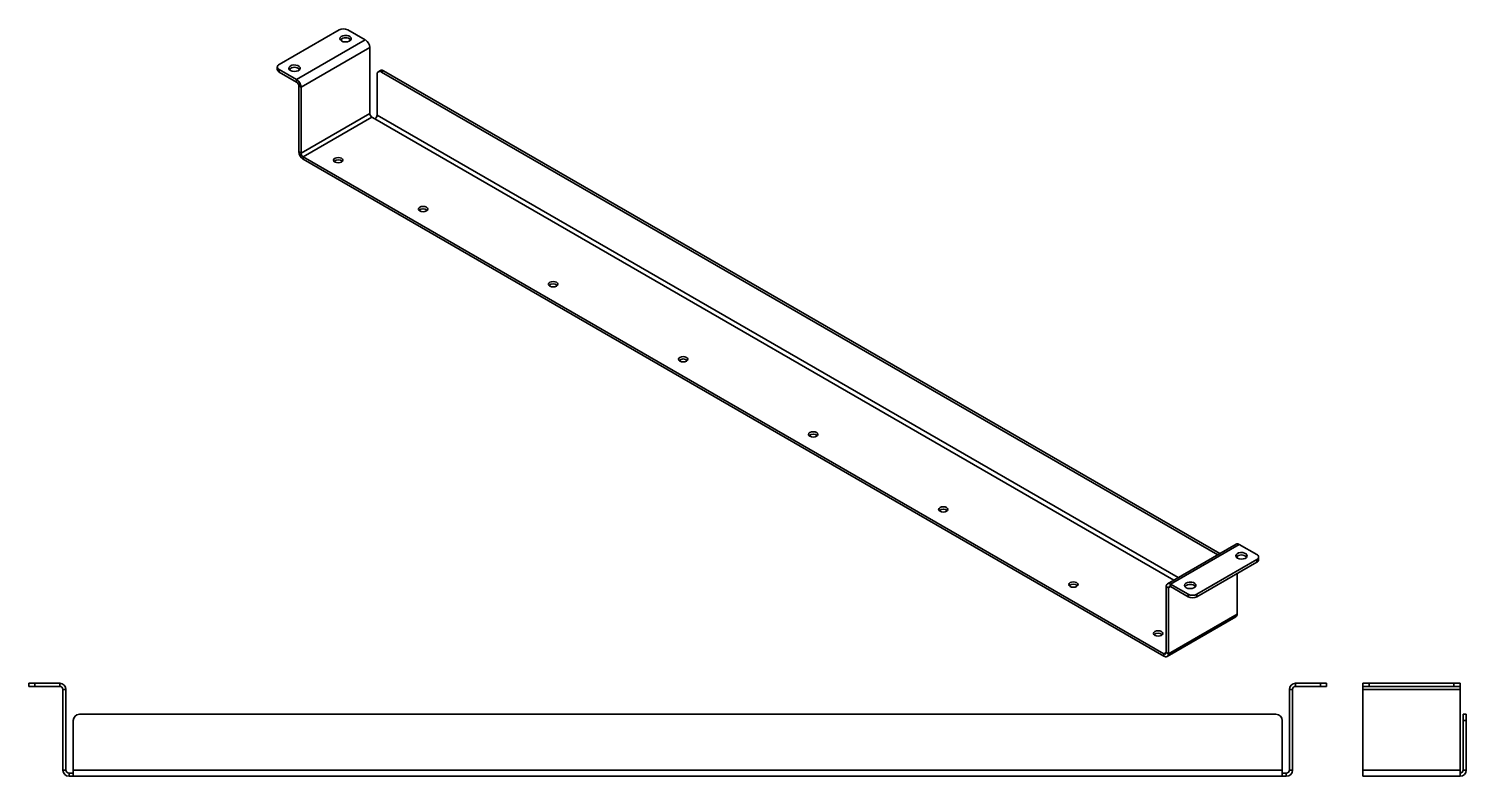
# Model space of a CAD drawing. Header units: millimetres. Extents: x -384 to 480, y -183 to 766.
# Drawn here: x -215 to 480, y 404 to 766 of the extents above; entities that cross this region are included whole.
import ezdxf

# ---------------------------------------------------------------- set-up
doc = ezdxf.new("R2010")
doc.units = ezdxf.units.MM

msp = doc.modelspace()

# ---------------------------------------------------------------- linework, layer by layer
at = {"color": 7, "linetype": 'Continuous', "lineweight": 35}
for p, q in [((-65.28, 765.33), (-94.28, 748.6)), ((-52.56, 760.44), (-61.04, 765.33)), ((-52.56, 760.44), (-85.79, 741.25)), ((-50.44, 756.76), (-83.67, 737.58)), ((-50.44, 756.76), (-50.44, 724.92)), ((-95.15, 747.37), (-95.15, 746.15)), ((-94.28, 746.15), (-94.28, 744.92)), ((-94.28, 746.15), (-85.79, 741.25)), ((-94.28, 744.92), (-85.79, 740.02)), ((-45.22, 745.68), (-46.28, 745.07)), ((-43.72, 745.53), (-44.78, 744.92)), ((-44.78, 744.92), (359.87, 511.32)), ((-43.72, 745.53), (360.93, 511.94)), ((-85.79, 740.02), (-85.79, 741.25)), ((-84.73, 738.19), (-83.67, 737.58)), ((-84.73, 706.34), (-84.73, 738.19)), ((-83.67, 705.73), (-83.67, 737.58)), ((-46.9, 724.1), (-46.9, 743.7)), ((-50.44, 724.92), (-83.67, 705.73)), ((340.77, 500.3), (-46.9, 724.1)), ((-82.61, 703.89), (-49.37, 723.08)), ((-49.37, 723.08), (-47.96, 722.26)), ((-47.96, 722.26), (338.65, 499.08)), ((-83.67, 705.73), (-84.73, 706.34)), ((-82.61, 703.89), (333.88, 463.46)), ((-82.61, 703.89), (-82.61, 702.67)), ((-82.61, 702.67), (333.88, 462.24)), ((368.79, 516.48), (335.56, 497.29)), ((337.06, 497.14), (370.29, 516.33)), ((378.78, 511.43), (370.29, 516.33)), ((349.79, 492.25), (378.78, 508.98)), ((369.23, 509.81), (369.23, 510.6)), ((378.78, 507.76), (378.78, 508.98)), ((379.66, 508.98), (379.66, 510.21)), ((349.79, 491.02), (378.78, 507.76)), ((369.23, 482.65), (369.23, 502.25)), ((336, 495.31), (334.94, 495.92)), ((334.94, 495.92), (334.94, 464.07)), ((336, 495.31), (337.06, 495.92)), ((336, 495.31), (336, 463.46)), ((337.06, 497.14), (345.54, 492.25)), ((337.06, 495.92), (337.06, 497.14)), ((337.06, 495.92), (345.54, 491.02)), ((345.54, 491.02), (345.54, 492.25)), ((349.79, 492.25), (349.79, 491.02)), ((335.38, 462.09), (368.61, 481.27)), ((369.23, 482.65), (336, 463.46)), ((334.94, 464.07), (333.88, 463.46)), ((333.88, 463.46), (333.88, 462.24)), ((334.94, 464.07), (336, 463.46)), ((-215.42, 447.67), (-215.42, 449.17)), ((-215.42, 449.17), (-212.42, 449.17)), ((-212.42, 447.67), (-215.42, 447.67)), ((-212.42, 449.17), (-212.42, 447.67)), ((-212.42, 449.17), (-200.42, 449.17)), ((-212.42, 447.67), (-200.42, 447.67)), ((-200.42, 447.67), (-200.42, 449.17)), ((-198.92, 446.17), (-197.42, 446.17)), ((-198.92, 407.17), (-198.92, 446.17)), ((-197.42, 407.17), (-197.42, 446.17)), ((396.08, 446.17), (394.58, 446.17)), ((394.58, 446.17), (394.58, 407.17)), ((396.08, 446.17), (396.08, 407.17)), ((397.58, 447.67), (397.58, 449.17)), ((397.58, 449.17), (409.58, 449.17)), ((397.58, 447.67), (409.58, 447.67)), ((409.58, 447.67), (409.58, 449.17)), ((409.58, 449.17), (412.58, 449.17)), ((412.58, 447.67), (409.58, 447.67)), ((412.58, 449.17), (412.58, 447.67)), ((430.15, 447.67), (430.15, 449.17)), ((430.15, 449.17), (433.15, 449.17)), ((433.15, 447.67), (430.15, 447.67)), ((430.15, 447.67), (430.15, 446.17)), ((430.15, 446.17), (477.15, 446.17)), ((430.15, 446.17), (430.15, 407.17)), ((433.15, 449.17), (433.15, 447.67)), ((433.15, 449.17), (474.15, 449.17)), ((433.15, 447.67), (474.15, 447.67)), ((474.15, 447.67), (474.15, 449.17)), ((474.15, 449.17), (477.15, 449.17)), ((477.15, 447.67), (474.15, 447.67)), ((477.15, 449.17), (477.15, 447.67)), ((477.15, 446.17), (477.15, 447.67)), ((477.15, 407.17), (477.15, 446.17)), ((388.08, 434.17), (-190.92, 434.17)), ((478.65, 434.17), (480.15, 434.17)), ((478.65, 431.17), (478.65, 434.17)), ((480.15, 434.17), (480.15, 431.17)), ((-193.92, 431.17), (-193.92, 407.17)), ((391.08, 407.17), (391.08, 431.17)), ((480.15, 431.17), (478.65, 431.17)), ((478.65, 431.17), (478.65, 407.17)), ((480.15, 431.17), (480.15, 407.17)), ((-197.42, 407.17), (-198.92, 407.17)), ((-195.92, 405.67), (-195.92, 404.17)), ((-195.92, 405.67), (-193.92, 405.67)), ((-195.92, 404.17), (-193.92, 404.17)), ((391.08, 407.17), (-193.92, 407.17)), ((-193.92, 404.17), (-193.92, 407.17)), ((391.08, 404.17), (-193.92, 404.17)), ((391.08, 407.17), (391.08, 404.17)), ((393.08, 405.67), (391.08, 405.67)), ((393.08, 404.17), (391.08, 404.17)), ((393.08, 405.67), (393.08, 404.17)), ((394.58, 407.17), (396.08, 407.17)), ((477.15, 407.17), (430.15, 407.17)), ((430.15, 404.17), (430.15, 407.17)), ((477.15, 404.17), (430.15, 404.17)), ((477.15, 407.17), (477.15, 404.17)), ((478.65, 407.17), (480.15, 407.17))]:
    msp.add_line(p, q, dxfattribs=at)
at = {"color": 7, "linetype": 'Continuous', "lineweight": 35, "flags": 128}
for points in [[(-64.05, 759.93), (-63.21, 759.6), (-62.23, 759.46), (-61.23, 759.54), (-60.35, 759.83), (-59.7, 760.28), (-59.38, 760.83), (-59.43, 761.41), (-59.83, 761.94), (-60.55, 762.36), (-61.47, 762.59), (-62.48, 762.62), (-63.44, 762.43), (-64.22, 762.06), (-64.71, 761.55), (-64.85, 760.97), (-64.62, 760.41), (-64.05, 759.93)], [(-88.8, 745.64), (-87.96, 745.31), (-86.98, 745.17), (-85.98, 745.26), (-85.09, 745.54), (-84.45, 745.99), (-84.13, 746.54), (-84.17, 747.12), (-84.58, 747.66), (-85.3, 748.07), (-86.22, 748.31), (-87.23, 748.33), (-88.19, 748.15), (-88.97, 747.77), (-89.46, 747.26), (-89.6, 746.69), (-89.37, 746.12), (-88.8, 745.64)], [(-67.23, 701.34), (-66.5, 701.06), (-65.64, 700.96), (-64.78, 701.06), (-64.05, 701.34), (-63.56, 701.76), (-63.39, 702.26), (-63.56, 702.76), (-64.05, 703.18), (-64.78, 703.46), (-65.64, 703.56), (-66.5, 703.46), (-67.23, 703.18), (-67.72, 702.76), (-67.89, 702.26), (-67.72, 701.76), (-67.23, 701.34)], [(-26.22, 677.67), (-25.49, 677.38), (-24.63, 677.29), (-23.76, 677.38), (-23.03, 677.67), (-22.55, 678.09), (-22.38, 678.58), (-22.55, 679.08), (-23.03, 679.5), (-23.76, 679.78), (-24.63, 679.88), (-25.49, 679.78), (-26.22, 679.5), (-26.7, 679.08), (-26.88, 678.58), (-26.7, 678.09), (-26.22, 677.67)], [(36.72, 641.34), (37.45, 641.05), (38.31, 640.96), (39.17, 641.05), (39.9, 641.34), (40.39, 641.76), (40.56, 642.25), (40.39, 642.75), (39.9, 643.17), (39.17, 643.45), (38.31, 643.55), (37.45, 643.45), (36.72, 643.17), (36.23, 642.75), (36.06, 642.25), (36.23, 641.76), (36.72, 641.34)], [(99.65, 605.01), (100.38, 604.72), (101.24, 604.63), (102.1, 604.72), (102.83, 605.01), (103.32, 605.43), (103.49, 605.92), (103.32, 606.42), (102.83, 606.84), (102.1, 607.12), (101.24, 607.22), (100.38, 607.12), (99.65, 606.84), (99.16, 606.42), (98.99, 605.92), (99.16, 605.43), (99.65, 605.01)], [(162.58, 568.68), (163.31, 568.39), (164.17, 568.3), (165.03, 568.39), (165.76, 568.68), (166.25, 569.1), (166.42, 569.59), (166.25, 570.09), (165.76, 570.51), (165.03, 570.79), (164.17, 570.89), (163.31, 570.79), (162.58, 570.51), (162.09, 570.09), (161.92, 569.59), (162.09, 569.1), (162.58, 568.68)], [(225.51, 532.35), (226.24, 532.06), (227.1, 531.97), (227.97, 532.06), (228.7, 532.35), (229.18, 532.77), (229.35, 533.26), (229.18, 533.76), (228.7, 534.18), (227.97, 534.46), (227.1, 534.56), (226.24, 534.46), (225.51, 534.18), (225.03, 533.76), (224.85, 533.26), (225.03, 532.77), (225.51, 532.35)], [(369.41, 509.7), (370.24, 509.37), (371.23, 509.23), (372.23, 509.31), (373.11, 509.6), (373.76, 510.05), (374.08, 510.6), (374.03, 511.18), (373.62, 511.72), (372.91, 512.13), (371.98, 512.36), (370.97, 512.39), (370.02, 512.21), (369.24, 511.83), (368.75, 511.32), (368.61, 510.75), (368.84, 510.18), (369.41, 509.7)], [(288.45, 496.02), (289.18, 495.73), (290.04, 495.63), (290.9, 495.73), (291.63, 496.02), (292.12, 496.44), (292.29, 496.93), (292.12, 497.43), (291.63, 497.85), (290.9, 498.13), (290.04, 498.23), (289.18, 498.13), (288.45, 497.85), (287.96, 497.43), (287.79, 496.93), (287.96, 496.44), (288.45, 496.02)], [(344.66, 495.41), (345.49, 495.08), (346.48, 494.95), (347.48, 495.03), (348.36, 495.31), (349.01, 495.76), (349.33, 496.31), (349.28, 496.89), (348.87, 497.43), (348.16, 497.84), (347.23, 498.08), (346.23, 498.1), (345.27, 497.92), (344.49, 497.55), (344, 497.04), (343.86, 496.46), (344.09, 495.89), (344.66, 495.41)], [(329.46, 472.34), (330.19, 472.06), (331.05, 471.96), (331.91, 472.06), (332.64, 472.34), (333.13, 472.76), (333.3, 473.26), (333.13, 473.76), (332.64, 474.18), (331.91, 474.46), (331.05, 474.56), (330.19, 474.46), (329.46, 474.18), (328.97, 473.76), (328.8, 473.26), (328.97, 472.76), (329.46, 472.34)]]:
    msp.add_lwpolyline(points, dxfattribs=at)
at = {"color": 7, "linetype": 'Continuous', "lineweight": 35}
for centre, radius, start, end in [((-63.16, 761.24), 4.61, 62.60967, 117.39033), ((-62.1, 757.91), 3.58, 44.85312, 135.14688), ((-55.04, 756.55), 4.61, 2.60548, 57.39452), ((-93.65, 746.3), 1.51, 185.6948, 245.62534), ((-93.81, 747.37), 1.31, 110.78342, 249.21658), ((-86.85, 743.62), 3.58, 44.85312, 135.14688), ((-45.61, 743.91), 1.31, 50.79671, 189.21404), ((-44.6, 744.31), 1.51, 54.38242, 114.30712), ((-88.28, 737.37), 4.61, 2.60548, 57.39452), ((-87.03, 738.08), 2.31, 2.60548, 57.39452), ((-48.13, 725.02), 2.31, 182.60548, 237.39452), ((-49.2, 724.2), 2.31, 302.60548, 357.39452), ((-80.12, 706.55), 4.61, 182.60548, 237.39452), ((-81.37, 705.84), 2.31, 182.60548, 237.39452), ((-65.64, 699.38), 3.02, 48.85087, 131.14913), ((-24.63, 675.7), 3.02, 48.85087, 131.14913), ((38.31, 639.37), 3.02, 48.85087, 131.14913), ((101.24, 603.04), 3.02, 48.85087, 131.14913), ((164.17, 566.71), 3.02, 48.85087, 131.14913), ((227.1, 530.38), 3.02, 48.85087, 131.14913), ((369.41, 515.1), 1.51, 54.38242, 114.30712), ((371.35, 507.68), 3.58, 44.85312, 135.14688), ((378.31, 510.21), 1.31, 290.78342, 69.21658), ((378.16, 509.13), 1.51, 294.37466, 354.3052), ((290.04, 494.05), 3.02, 48.85087, 131.14913), ((336.23, 496.13), 1.31, 50.79671, 189.21404), ((336.65, 495.41), 0.655, 50.79671, 189.21404), ((346.6, 493.39), 3.59, 44.92574, 134.5935), ((347.67, 496.34), 4.61, 242.60967, 297.39033), ((347.67, 495.11), 4.61, 242.60967, 297.39033), ((367.81, 482.47), 1.44, 304.05635, 7.25583), ((331.05, 470.37), 3.02, 48.85087, 131.14913), ((334.29, 463.97), 0.655, 230.79671, 9.21404), ((334.71, 463.25), 1.31, 230.79671, 9.21404), ((-200.42, 446.17), 3, 0, 90), ((-200.42, 446.17), 1.5, 0, 90), ((397.58, 446.17), 3, 90, 180), ((397.58, 446.17), 1.5, 90, 180), ((-190.92, 431.17), 3, 90, 180), ((388.08, 431.17), 3, 0, 90), ((-195.92, 407.17), 3, 180, 270), ((-195.92, 407.17), 1.5, 180, 270), ((393.08, 407.17), 3, 270, 0), ((393.08, 407.17), 1.5, 270, 0), ((477.15, 407.17), 1.5, 270, 0), ((477.15, 407.17), 3, 270, 0)]:
    msp.add_arc(centre, radius, start, end, dxfattribs=at)

doc.saveas('drawing.dxf')
